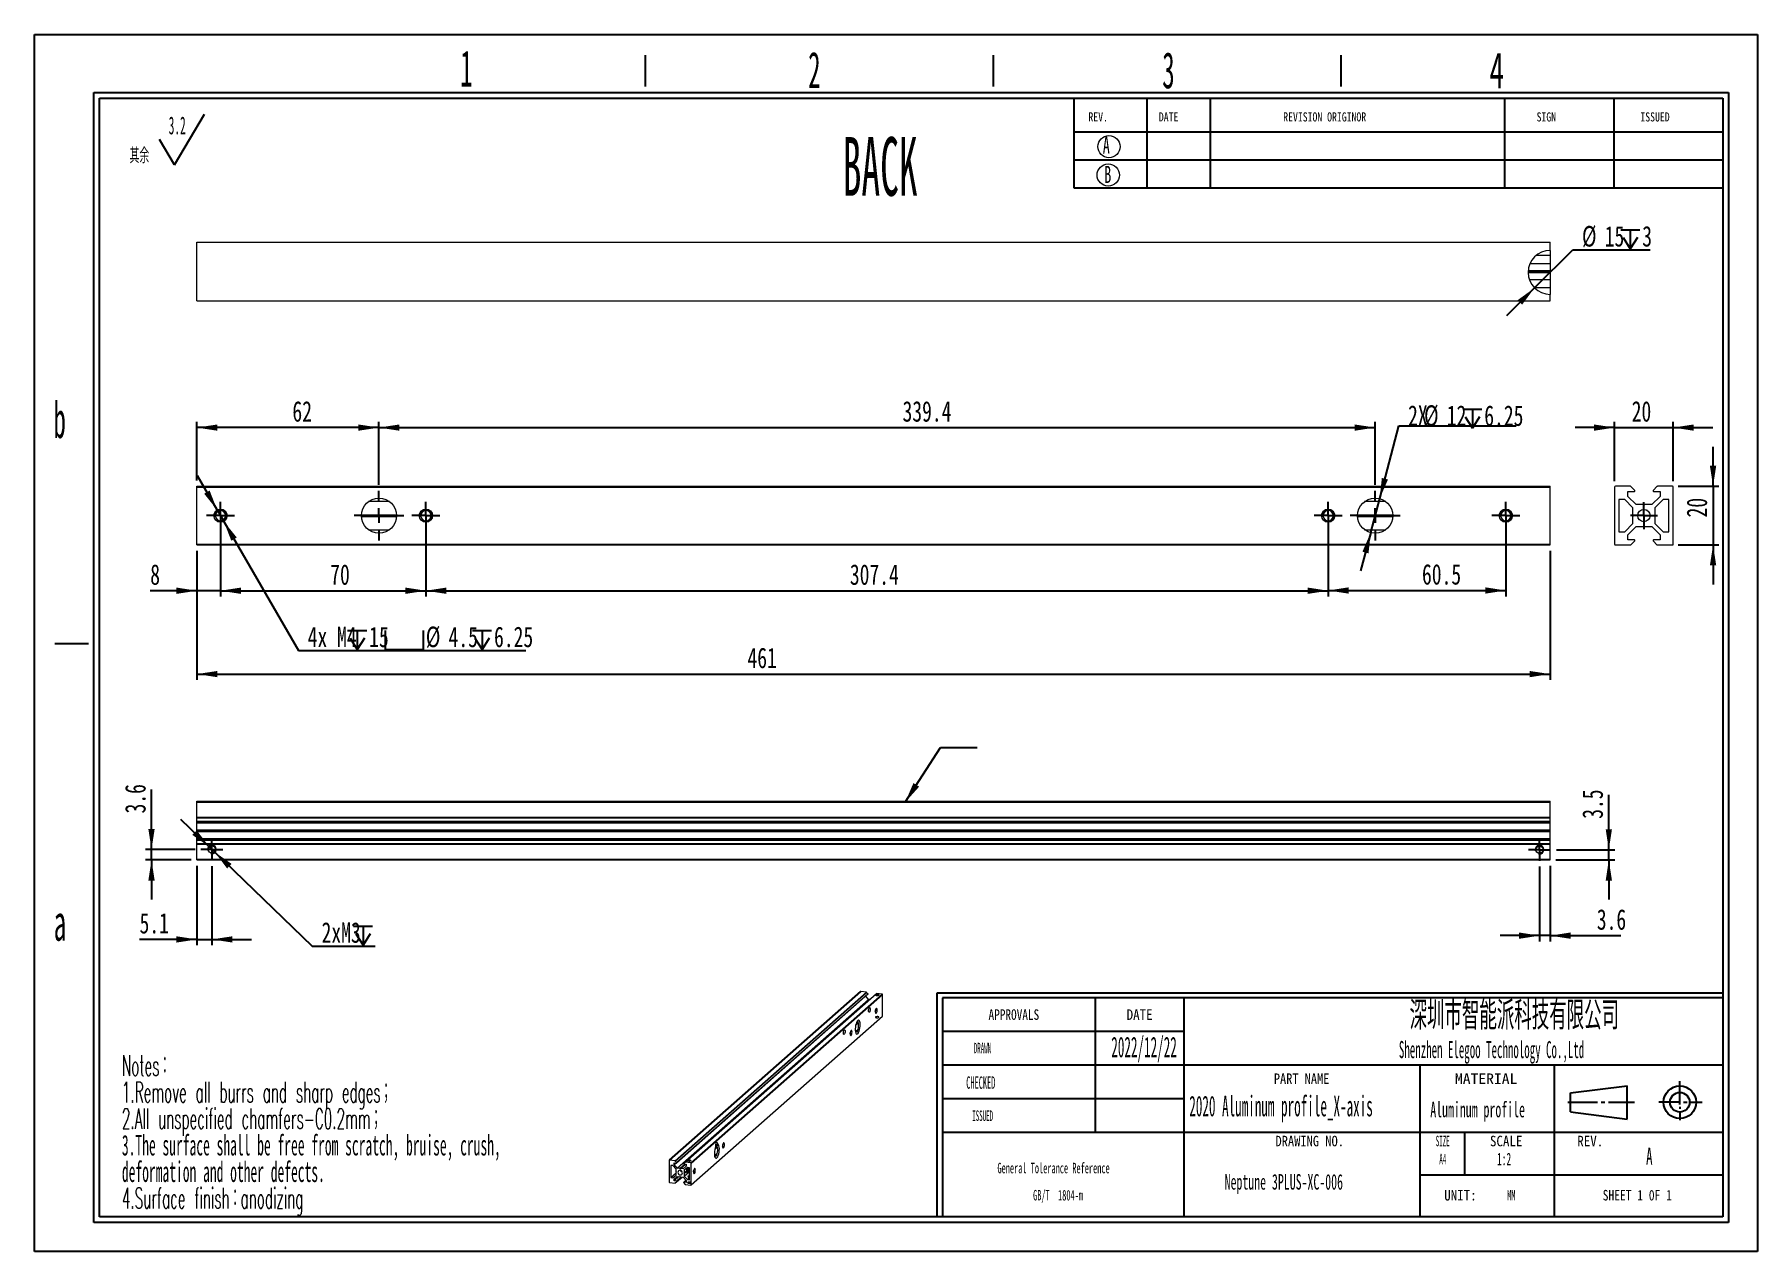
# Model space of a CAD drawing. Header units: millimetres. Extents: x 2 to 295, y 1 to 209.
import ezdxf

# ---------------------------------------------------------------- set-up
doc = ezdxf.new("R2010")
doc.units = ezdxf.units.MM
doc.layers.add('SLD-0', color=179, linetype='Continuous')
doc.styles.add('SLDTEXTSTYLE0', font='TXT', dxfattribs={"width": 0.469, "bigfont": 'bigfont'})
doc.styles.add('SLDTEXTSTYLE1', font='TXT', dxfattribs={"width": 0.469})
doc.styles.add('SLDTEXTSTYLE10', font='TXT', dxfattribs={"width": 0.7865})
doc.styles.add('SLDTEXTSTYLE11', font='TXT', dxfattribs={"width": 0.862222})
doc.styles.add('SLDTEXTSTYLE12', font='TXT', dxfattribs={"width": 1.089})
doc.styles.add('SLDTEXTSTYLE13', font='TXT', dxfattribs={"width": 0.56, "bigfont": 'bigfont'})
doc.styles.add('SLDTEXTSTYLE14', font='TXT', dxfattribs={"width": 0.805625})
doc.styles.add('SLDTEXTSTYLE15', font='TXT', dxfattribs={"width": 0.7})
doc.styles.add('SLDTEXTSTYLE2', font='TXT', dxfattribs={"width": 0.56})
doc.styles.add('SLDTEXTSTYLE3', font='TXT', dxfattribs={"width": 0.484, "bigfont": 'bigfont'})
doc.styles.add('SLDTEXTSTYLE4', font='TXT', dxfattribs={"width": 0.484})
doc.styles.add('SLDTEXTSTYLE5', font='TXT', dxfattribs={"width": 0.40535})
doc.styles.add('SLDTEXTSTYLE6', font='TXT', dxfattribs={"width": 0.6})
doc.styles.add('SLDTEXTSTYLE7', font='TXT', dxfattribs={"width": 0.5025})
doc.styles.add('SLDTEXTSTYLE8', font='TXT', dxfattribs={"width": 0.9075})
doc.styles.add('SLDTEXTSTYLE9', font='TXT', dxfattribs={"width": 0.870455})
doc.dimstyles.new('SLDDIMSTYLE0', dxfattribs={"dimtxt": 3.5, "dimasz": 3.5, "dimexe": 0, "dimexo": 0.0625, "dimgap": 0.875, "dimtad": 0, "dimtih": 1, "dimtoh": 1, "dimlfac": 2, "dimrnd": 1e-09, "dimzin": 12, "dimdsep": 46, "dimtxsty": 'SLDTEXTSTYLE1', "dimsah": 1, "dimcen": 0, "dimadec": 0, "dimazin": 3, "dimtfac": 1, "dimtmove": 0, "dimatfit": 3, "dimfxl": 0, "dimfrac": 2, "dimtolj": 1, "dimtzin": 12, "dimarcsym": 0})
doc.dimstyles.new('SLDDIMSTYLE1', dxfattribs={"dimtxt": 3.5, "dimasz": 3.5, "dimexe": 0, "dimexo": 0.0625, "dimgap": 0.875, "dimtad": 2, "dimlfac": 2, "dimrnd": 1e-09, "dimzin": 12, "dimdsep": 46, "dimtxsty": 'SLDTEXTSTYLE1', "dimsah": 1, "dimcen": 0.09, "dimadec": 0, "dimazin": 3, "dimtfac": 1, "dimtofl": 0, "dimtmove": 0, "dimatfit": 3, "dimfxl": 0, "dimfrac": 2, "dimtolj": 1, "dimtzin": 12, "dimarcsym": 0})
doc.dimstyles.new('SLDDIMSTYLE2', dxfattribs={"dimtxt": 3.5, "dimasz": 3.5, "dimexe": 0, "dimexo": 0.0625, "dimgap": 0.875, "dimtad": 2, "dimlfac": 2, "dimrnd": 1e-09, "dimzin": 12, "dimdsep": 46, "dimtxsty": 'SLDTEXTSTYLE1', "dimsah": 1, "dimcen": 0.09, "dimadec": 0, "dimazin": 3, "dimtfac": 1, "dimtmove": 0, "dimatfit": 0, "dimfxl": 0, "dimfrac": 2, "dimtolj": 1, "dimtzin": 12, "dimarcsym": 0})
doc.dimstyles.new('SLDDIMSTYLE3', dxfattribs={"dimtxt": 3.5, "dimasz": 3.5, "dimexe": 0, "dimexo": 0.0625, "dimgap": 0.875, "dimtad": 0, "dimtih": 1, "dimtoh": 1, "dimlfac": 2, "dimrnd": 1e-09, "dimzin": 12, "dimdsep": 46, "dimtxsty": 'SLDTEXTSTYLE1', "dimsah": 1, "dimcen": 0, "dimadec": 0, "dimazin": 3, "dimtfac": 1, "dimtmove": 0, "dimatfit": 3, "dimfxl": 0, "dimfrac": 2, "dimtolj": 1, "dimtzin": 12, "dimarcsym": 0})
doc.dimstyles.new('SLDDIMSTYLE5', dxfattribs={"dimtxt": 0.18, "dimasz": 3.5, "dimexe": 0, "dimexo": 0.0625, "dimgap": 0, "dimtad": 0, "dimtih": 1, "dimtoh": 1, "dimdec": 0, "dimrnd": 1e-09, "dimzin": 0, "dimdsep": 46, "dimtxsty": 'Standard', "dimsah": 1, "dimcen": 0.09, "dimadec": 0, "dimazin": 0, "dimtfac": 3.5, "dimtdec": 0, "dimtofl": 0, "dimtmove": 0, "dimatfit": 3, "dimfxl": 0, "dimfrac": 2, "dimtolj": 1, "dimtzin": 0, "dimarcsym": 0})
doc.dimstyles.new('SLDDIMSTYLE6', dxfattribs={"dimtxt": 3.5, "dimasz": 3.5, "dimexe": 0, "dimexo": 0.0625, "dimgap": 0.875, "dimtad": 0, "dimtih": 1, "dimtoh": 1, "dimlfac": 2, "dimrnd": 1e-09, "dimzin": 12, "dimdsep": 46, "dimtxsty": 'SLDTEXTSTYLE1', "dimsah": 1, "dimcen": 0, "dimadec": 0, "dimazin": 3, "dimtfac": 1, "dimtofl": 0, "dimtmove": 1, "dimatfit": 3, "dimfxl": 0, "dimfrac": 2, "dimtolj": 1, "dimtzin": 12, "dimarcsym": 0})

msp = doc.modelspace()

# ---------------------------------------------------------------- texts
at = {"layer": 'SLD-0'}
for s, insert, char_height, attachment_point, style in [('1', (74.111, 205.9712), 6.172, 1, 'SLDTEXTSTYLE7'), ('2', (133.3881, 205.7276), 6.172, 1, 'SLDTEXTSTYLE7'), ('3', (193.7066, 205.6655), 6.172, 1, 'SLDTEXTSTYLE7'), ('4', (249.4405, 205.6593), 6.172, 1, 'SLDTEXTSTYLE6'), ('BACK', (139.2676, 191.1893), 10, 1, 'SLDTEXTSTYLE1'), ('A', (183.5778, 191.2862), 2.9034, 1, 'SLDTEXTSTYLE6'), ('B', (183.8319, 186.2712), 2.9034, 1, 'SLDTEXTSTYLE6'), ('b', (4.8346, 146.0918), 6.172, 1, 'SLDTEXTSTYLE7'), ('a', (4.8798, 60.4234), 6.172, 1, 'SLDTEXTSTYLE7'), ('\\M+1905B圳\\M+18E73\\M+19271\\M+1945C\\M+19468\\M+189C8\\M+18B5A\\M+1974C\\M+18CC0\\M+18CF6\\M+18E69', (253.6756, 43.9429), 4.82808, 2, 'SLDTEXTSTYLE13'), ('2022/12/22', (185.0178, 37.8954), 3.5, 1, 'SLDTEXTSTYLE1'), ('2020 Aluminum profile_X-axis', (198.3065, 27.8372), 3.5, 1, 'SLDTEXTSTYLE1'), ('Aluminum profile', (247.4257, 26.8149), 2.645833, 2, 'SLDTEXTSTYLE2'), ('A', (276.1139, 18.9954), 2.9104, 1, 'SLDTEXTSTYLE2'), ('Neptune 3PLUS-XC-006', (214.4093, 14.492), 2.645833, 2, 'SLDTEXTSTYLE2')]:
    msp.add_mtext(s, dxfattribs=dict(at, insert=insert, char_height=char_height, attachment_point=attachment_point, style=style))
at = {"layer": 'SLD-0', "color": 179}
for s, insert, char_height, attachment_point, style in [('REV.', (181.1288, 195.4001), 1.55363, 1, 'SLDTEXTSTYLE10'), ('DATE', (193.1265, 195.4001), 1.55363, 1, 'SLDTEXTSTYLE10'), ('REVISION ORIGINOR', (214.3082, 195.4001), 1.553633, 1, 'SLDTEXTSTYLE10'), ('SIGN', (257.4664, 195.4001), 1.55363, 1, 'SLDTEXTSTYLE10'), ('ISSUED', (275.1481, 195.4001), 1.55363, 1, 'SLDTEXTSTYLE10'), ('APPROVALS', (168.4266, 42.5627), 1.79265, 2, 'SLDTEXTSTYLE10'), ('DATE', (189.8496, 42.5627), 1.79265, 2, 'SLDTEXTSTYLE8'), ('DRAWN', (163.0782, 36.8618), 1.79265, 2, 'SLDTEXTSTYLE5'), ('Shenzhen Elegoo Technology Co.,Ltd', (249.7983, 37.1647), 2.910417, 2, 'SLDTEXTSTYLE1'), ('CHECKED', (162.7925, 31.1383), 2.11667, 2, 'SLDTEXTSTYLE1'), ('PART NAME', (217.4437, 31.6454), 1.79265, 2, 'SLDTEXTSTYLE11'), ('MATERIAL', (248.8802, 31.6454), 1.79265, 2, 'SLDTEXTSTYLE12'), ('ISSUED', (163.1116, 25.3369), 1.79265, 2, 'SLDTEXTSTYLE5'), ('DRAWING NO.', (218.8263, 21.0216), 1.792654, 2, 'SLDTEXTSTYLE9'), ('SIZE', (241.4789, 21.0216), 1.79265, 2, 'SLDTEXTSTYLE5'), ('SCALE', (252.2889, 21.0216), 1.79265, 2, 'SLDTEXTSTYLE8'), ('REV.', (266.6102, 21.0216), 1.79265, 2, 'SLDTEXTSTYLE8'), ('A4', (241.4898, 17.9531), 1.79265, 2, 'SLDTEXTSTYLE5'), ('1:2', (251.93, 18.1206), 2.11667, 2, 'SLDTEXTSTYLE2'), ('UNIT:', (244.4987, 11.7907), 1.79265, 2, 'SLDTEXTSTYLE8'), ('MM', (253.1609, 11.7907), 1.79265, 2, 'SLDTEXTSTYLE4'), ('SHEET 1 0F 1', (274.62, 11.7907), 1.792654, 2, 'SLDTEXTSTYLE14')]:
    msp.add_mtext(s, dxfattribs=dict(at, insert=insert, char_height=char_height, attachment_point=attachment_point, style=style))

# ---------------------------------------------------------------- blocks, each defined once
blk = doc.blocks.new('SW_NOTE_0')
at = {"layer": 'SLD-0', "color": 0}
for q in [(12.74, 9.16), (5.08, 4.83)]:
    blk.add_line((7.63, 0.49), q, dxfattribs=at)
at = {"layer": 'SLD-0', "color": 0, "attachment_point": 1}
for s, insert, char_height, style in [('3.2', (6.66, 8.73), 3.032, 'SLDTEXTSTYLE1'), ('\\M+191B4\\M+1975D', (0, 3.41), 2.6458, 'SLDTEXTSTYLE0')]:
    blk.add_mtext(s, dxfattribs=dict(at, insert=insert, char_height=char_height, style=style))
blk = doc.blocks.new('SW_NOTE_1')
at = {"layer": 'SLD-0', "color": 0, "char_height": 3.5, "attachment_point": 1}
for s, insert, style in [('Notes\\M+18146', (0, 4.51), 'SLDTEXTSTYLE3'), ('1.Remove all burrs and sharp edges\\M+18147', (0, -0.01), 'SLDTEXTSTYLE3'), ('2.All unspecified chamfers-C0.2mm\\M+18147', (0, -4.53), 'SLDTEXTSTYLE3'), ('3.The surface shall be free from scratch, bruise, crush,', (0, -9.05), 'SLDTEXTSTYLE4'), ('deformation and other defects.', (0, -13.57), 'SLDTEXTSTYLE4'), ('4.Surface finish\\M+18146anodizing', (0, -18.09), 'SLDTEXTSTYLE3')]:
    blk.add_mtext(s, dxfattribs=dict(at, insert=insert, style=style))
blk = doc.blocks.new('SW_NOTE_2')
at = {"layer": 'SLD-0', "color": 0, "char_height": 1.7927, "attachment_point": 2, "style": 'SLDTEXTSTYLE4'}
for s, insert in [('General Tolerance Reference', (12.75, 2.31)), ('GB/T  1804-m', (13.51, -2.32))]:
    blk.add_mtext(s, dxfattribs=dict(at, insert=insert))
blk = doc.blocks.new('SW_SYMBOL_HOLE_DEPTH')
at = {"layer": 'SLD-0', "color": 0}
for p, q in [((0, 875), (800, 875)), ((400, 875), (400, 75)), ((100, 555), (400, 75)), ((700, 555), (400, 75))]:
    blk.add_line(p, q, dxfattribs=at)
blk = doc.blocks.new('_D')
at = {"layer": 'SLD-0'}
for p, q in [((230.74, 129.59), (233.99, 141.97)), ((233.99, 141.97), (254.01, 141.97)), ((229.21, 123.79), (230.74, 129.59)), ((229.21, 123.79), (227.5, 117.28))]:
    blk.add_line(p, q, dxfattribs=at)
for points in [[(230.74, 129.59), (232.15, 132.84), (231.11, 133.11)], [(229.21, 123.79), (227.8, 120.54), (228.84, 120.26)]]:
    blk.add_solid(points, dxfattribs=at)
at = {"layer": 'SLD-0', "xscale": 0.004072727272727273, "yscale": 0.004072727272727273, "zscale": 0.004072727272727273}
blk.add_blockref('SW_SYMBOL_HOLE_DEPTH', (244.9, 141.26), dxfattribs=at)
at = {"layer": 'SLD-0', "char_height": 3.5, "attachment_point": 1, "style": 'SLDTEXTSTYLE15'}
for s, insert in [('2X', (235.58, 145.48)), ('%%c', (238.3, 145.48)), ('12', (242.17, 145.48)), ('6.25', (248.56, 145.48))]:
    blk.add_mtext(s, dxfattribs=dict(at, insert=insert))
blk = doc.blocks.new('SW_SYMBOL_HOLE_SPOT')
at = {"layer": 'SLD-0', "color": 0}
for p, q in [((0, 875), (0, 75)), ((1600, 75), (1600, 875)), ((0, 75), (1600, 75))]:
    blk.add_line(p, q, dxfattribs=at)
blk = doc.blocks.new('_D_1')
at = {"layer": 'SLD-0'}
for p, q in [((32.71, 127.66), (29.35, 133.49)), ((32.71, 127.66), (33.84, 125.71)), ((33.84, 125.71), (46.55, 103.69)), ((46.55, 103.69), (85.32, 103.69))]:
    blk.add_line(p, q, dxfattribs=at)
for points in [[(32.71, 127.66), (31.43, 130.96), (30.5, 130.42)], [(33.84, 125.71), (35.12, 122.41), (36.05, 122.95)]]:
    blk.add_solid(points, dxfattribs=at)
at = {"layer": 'SLD-0', "xscale": 0.004072727272727273, "yscale": 0.004072727272727273, "zscale": 0.004072727272727273}
for name, p in [('SW_SYMBOL_HOLE_DEPTH', (54.94, 103.55)), ('SW_SYMBOL_HOLE_SPOT', (61.33, 103.55)), ('SW_SYMBOL_HOLE_DEPTH', (76.21, 103.55))]:
    blk.add_blockref(name, p, dxfattribs=at)
at = {"layer": 'SLD-0', "char_height": 3.5, "attachment_point": 1, "style": 'SLDTEXTSTYLE15'}
for s, insert in [('4x M4', (48.14, 107.78)), ('15', (58.61, 107.78)), ('%%c', (68.26, 107.78)), ('4.5', (72.13, 107.78)), ('6.25', (79.88, 107.78))]:
    blk.add_mtext(s, dxfattribs=dict(at, insert=insert))
blk = doc.blocks.new('_D_2')
at = {"layer": 'SLD-0'}
for p, q in [((29.27, 120.69), (29.27, 98.69)), ((259.77, 120.69), (259.77, 98.69)), ((29.27, 99.69), (259.77, 99.69))]:
    blk.add_line(p, q, dxfattribs=at)
for points in [[(29.27, 99.69), (32.77, 99.15), (32.77, 100.22)], [(259.77, 99.69), (256.27, 100.22), (256.27, 99.15)]]:
    blk.add_solid(points, dxfattribs=at)
at = {"layer": 'SLD-0', "insert": (123.05, 104.2), "char_height": 3.5, "attachment_point": 1, "style": 'SLDTEXTSTYLE15'}
blk.add_mtext('461', dxfattribs=at)
blk = doc.blocks.new('_D_3')
at = {"layer": 'SLD-0'}
for p, q in [((33.27, 125.69), (33.27, 112.89)), ((29.27, 120.69), (29.27, 112.89)), ((29.27, 113.89), (21.31, 113.89)), ((33.27, 113.89), (29.27, 113.89)), ((33.27, 113.89), (40.01, 113.89))]:
    blk.add_line(p, q, dxfattribs=at)
for points in [[(29.27, 113.89), (25.77, 114.43), (25.77, 113.35)], [(33.27, 113.89), (36.77, 113.35), (36.77, 114.43)]]:
    blk.add_solid(points, dxfattribs=at)
at = {"layer": 'SLD-0', "insert": (21.31, 118.4), "char_height": 3.5, "attachment_point": 1, "style": 'SLDTEXTSTYLE15'}
blk.add_mtext('8', dxfattribs=at)
blk = doc.blocks.new('_D_4')
at = {"layer": 'SLD-0'}
for p, q in [((33.27, 125.69), (33.27, 112.89)), ((68.27, 125.69), (68.27, 112.89)), ((33.27, 113.89), (68.27, 113.89))]:
    blk.add_line(p, q, dxfattribs=at)
for points in [[(33.27, 113.89), (36.77, 113.35), (36.77, 114.43)], [(68.27, 113.89), (64.77, 114.43), (64.77, 113.35)]]:
    blk.add_solid(points, dxfattribs=at)
at = {"layer": 'SLD-0', "insert": (51.97, 118.4), "char_height": 3.5, "attachment_point": 1, "style": 'SLDTEXTSTYLE15'}
blk.add_mtext('70', dxfattribs=at)
blk = doc.blocks.new('_D_5')
at = {"layer": 'SLD-0'}
for p, q in [((68.27, 125.69), (68.27, 112.89)), ((221.97, 125.69), (221.97, 112.89)), ((68.27, 113.89), (221.97, 113.89))]:
    blk.add_line(p, q, dxfattribs=at)
for points in [[(68.27, 113.89), (71.77, 113.35), (71.77, 114.43)], [(221.97, 113.89), (218.47, 114.43), (218.47, 113.35)]]:
    blk.add_solid(points, dxfattribs=at)
at = {"layer": 'SLD-0', "insert": (140.49, 118.4), "char_height": 3.5, "attachment_point": 1, "style": 'SLDTEXTSTYLE15'}
blk.add_mtext('307.4', dxfattribs=at)
blk = doc.blocks.new('_D_6')
at = {"layer": 'SLD-0'}
for p, q in [((221.97, 125.69), (221.97, 112.93)), ((252.22, 125.69), (252.22, 112.93)), ((221.97, 113.93), (252.22, 113.93))]:
    blk.add_line(p, q, dxfattribs=at)
for points in [[(221.97, 113.93), (225.47, 113.39), (225.47, 114.47)], [(252.22, 113.93), (248.72, 114.47), (248.72, 113.39)]]:
    blk.add_solid(points, dxfattribs=at)
at = {"layer": 'SLD-0', "insert": (237.95, 118.44), "char_height": 3.5, "attachment_point": 1, "style": 'SLDTEXTSTYLE15'}
blk.add_mtext('60.5', dxfattribs=at)
blk = doc.blocks.new('_D_7')
at = {"layer": 'SLD-0'}
for p, q in [((29.27, 132.69), (29.27, 142.69)), ((60.27, 141.69), (29.27, 141.69)), ((60.27, 131.94), (60.27, 142.69))]:
    blk.add_line(p, q, dxfattribs=at)
for points in [[(29.27, 141.69), (32.77, 141.15), (32.77, 142.22)], [(60.27, 141.69), (56.77, 142.22), (56.77, 141.15)]]:
    blk.add_solid(points, dxfattribs=at)
at = {"layer": 'SLD-0', "insert": (45.53, 146.2), "char_height": 3.5, "attachment_point": 1, "style": 'SLDTEXTSTYLE15'}
blk.add_mtext('62', dxfattribs=at)
blk = doc.blocks.new('_D_8')
at = {"layer": 'SLD-0'}
for p, q in [((60.27, 131.94), (60.27, 142.69)), ((60.27, 141.69), (229.97, 141.69)), ((229.97, 131.94), (229.97, 142.69))]:
    blk.add_line(p, q, dxfattribs=at)
for points in [[(60.27, 141.69), (63.77, 141.15), (63.77, 142.22)], [(229.97, 141.69), (226.47, 142.22), (226.47, 141.15)]]:
    blk.add_solid(points, dxfattribs=at)
at = {"layer": 'SLD-0', "insert": (149.46, 146.2), "char_height": 3.5, "attachment_point": 1, "style": 'SLDTEXTSTYLE15'}
blk.add_mtext('339.4', dxfattribs=at)
blk = doc.blocks.new('SW_CENTERMARKSYMBOL_0')
at = {"layer": 'SLD-0', "color": 0}
for p, q in [((-1.25, 0), (-2.375, 0)), ((0, 0), (-1.25, 0)), ((0, 1.25), (0, 2.375)), ((0, 0), (0, 1.25)), ((0, 0), (0, -1.25)), ((0, 0), (1.25, 0)), ((1.25, 0), (2.375, 0)), ((0, -1.25), (0, -2.375))]:
    blk.add_line(p, q, dxfattribs=at)
blk = doc.blocks.new('SW_CENTERMARKSYMBOL_1')
at = {"layer": 'SLD-0', "color": 0}
for p, q in [((-1.25, 0), (-2.375, 0)), ((0, 0), (-1.25, 0)), ((0, 1.25), (0, 2.375)), ((0, 0), (0, 1.25)), ((0, 0), (0, -1.25)), ((0, 0), (1.25, 0)), ((1.25, 0), (2.375, 0)), ((0, -1.25), (0, -2.375))]:
    blk.add_line(p, q, dxfattribs=at)
blk = doc.blocks.new('SW_CENTERMARKSYMBOL_2')
at = {"layer": 'SLD-0', "color": 0}
for p, q in [((-1.25, 0), (-2.375, 0)), ((0, 0), (-1.25, 0)), ((0, 1.25), (0, 2.375)), ((0, 0), (0, 1.25)), ((0, 0), (0, -1.25)), ((0, 0), (1.25, 0)), ((1.25, 0), (2.375, 0)), ((0, -1.25), (0, -2.375))]:
    blk.add_line(p, q, dxfattribs=at)
blk = doc.blocks.new('SW_CENTERMARKSYMBOL_3')
at = {"layer": 'SLD-0', "color": 0}
for p, q in [((-1.25, 0), (-2.375, 0)), ((0, 0), (-1.25, 0)), ((0, 1.25), (0, 2.375)), ((0, 0), (0, 1.25)), ((0, 0), (0, -1.25)), ((0, 0), (1.25, 0)), ((1.25, 0), (2.375, 0)), ((0, -1.25), (0, -2.375))]:
    blk.add_line(p, q, dxfattribs=at)
blk = doc.blocks.new('SW_CENTERMARKSYMBOL_4')
at = {"layer": 'SLD-0', "color": 0}
for p, q in [((0, 2.5), (0, 4.25)), ((-2.5, 0), (-4.25, 0)), ((0, 0), (-1.25, 0)), ((0, 0), (0, 1.25)), ((0, 0), (0, -1.25)), ((0, 0), (1.25, 0)), ((2.5, 0), (4.25, 0)), ((0, -2.5), (0, -4.25))]:
    blk.add_line(p, q, dxfattribs=at)
blk = doc.blocks.new('SW_CENTERMARKSYMBOL_5')
at = {"layer": 'SLD-0', "color": 0}
for p, q in [((0, 2.5), (0, 4.25)), ((-2.5, 0), (-4.25, 0)), ((0, 0), (-1.25, 0)), ((0, 0), (0, 1.25)), ((0, 0), (0, -1.25)), ((0, 0), (1.25, 0)), ((2.5, 0), (4.25, 0)), ((0, -2.5), (0, -4.25))]:
    blk.add_line(p, q, dxfattribs=at)
blk = doc.blocks.new('_D_9')
at = {"layer": 'SLD-0'}
for p, q in [((270.75, 141.69), (264.02, 141.69)), ((270.75, 132.54), (270.75, 142.69)), ((270.75, 141.69), (280.75, 141.69)), ((280.75, 132.54), (280.75, 142.69)), ((280.75, 141.69), (287.49, 141.69))]:
    blk.add_line(p, q, dxfattribs=at)
for points in [[(270.75, 141.69), (267.25, 142.22), (267.25, 141.15)], [(280.75, 141.69), (284.25, 141.15), (284.25, 142.22)]]:
    blk.add_solid(points, dxfattribs=at)
at = {"layer": 'SLD-0', "insert": (273.67, 146.2), "char_height": 3.5, "attachment_point": 1, "style": 'SLDTEXTSTYLE15'}
blk.add_mtext('20', dxfattribs=at)
blk = doc.blocks.new('_D_10')
at = {"layer": 'SLD-0'}
for p, q in [((287.53, 131.69), (287.53, 138.42)), ((281.6, 131.69), (288.53, 131.69)), ((287.53, 131.69), (287.53, 121.69)), ((281.6, 121.69), (288.53, 121.69)), ((287.53, 121.69), (287.53, 114.96))]:
    blk.add_line(p, q, dxfattribs=at)
for points in [[(287.53, 131.69), (288.07, 135.19), (286.99, 135.19)], [(287.53, 121.69), (286.99, 118.19), (288.07, 118.19)]]:
    blk.add_solid(points, dxfattribs=at)
at = {"layer": 'SLD-0', "insert": (283.02, 126.38), "char_height": 3.5, "attachment_point": 1, "rotation": 90, "style": 'SLDTEXTSTYLE15'}
blk.add_mtext('20', dxfattribs=at)
blk = doc.blocks.new('SW_CENTERMARKSYMBOL_6')
at = {"layer": 'SLD-0', "color": 0}
for p, q in [((-1.25, 0), (-2.3, 0)), ((0, 0), (-1.25, 0)), ((0, 1.25), (0, 2.3)), ((0, 0), (0, 1.25)), ((0, 0), (0, -1.25)), ((0, 0), (1.25, 0)), ((1.25, 0), (2.3, 0)), ((0, -1.25), (0, -2.3))]:
    blk.add_line(p, q, dxfattribs=at)
blk = doc.blocks.new('_D_11')
at = {"layer": 'SLD-0'}
for p, q in [((31.37, 70.25), (26.53, 74.92)), ((31.37, 70.25), (32.27, 69.38)), ((32.27, 69.38), (48.91, 53.32)), ((48.91, 53.32), (59.61, 53.32))]:
    blk.add_line(p, q, dxfattribs=at)
for points in [[(31.37, 70.25), (29.23, 73.07), (28.48, 72.29)], [(32.27, 69.38), (34.42, 66.56), (35.17, 67.34)]]:
    blk.add_solid(points, dxfattribs=at)
at = {"layer": 'SLD-0', "xscale": 0.004072727272727273, "yscale": 0.004072727272727273, "zscale": 0.004072727272727273}
blk.add_blockref('SW_SYMBOL_HOLE_DEPTH', (55.94, 53.18), dxfattribs=at)
at = {"layer": 'SLD-0', "insert": (50.5, 57.41), "char_height": 3.5, "attachment_point": 1, "style": 'SLDTEXTSTYLE15'}
blk.add_mtext('2xM3', dxfattribs=at)
blk = doc.blocks.new('_D_12')
at = {"layer": 'SLD-0'}
for p, q in [((29.27, 67.01), (29.27, 53.48)), ((31.82, 66.94), (31.82, 53.48)), ((29.27, 54.48), (19.49, 54.48)), ((29.27, 54.48), (31.82, 54.48)), ((31.82, 54.48), (38.56, 54.48))]:
    blk.add_line(p, q, dxfattribs=at)
for points in [[(29.27, 54.48), (25.77, 55.01), (25.77, 53.94)], [(31.82, 54.48), (35.32, 53.94), (35.32, 55.01)]]:
    blk.add_solid(points, dxfattribs=at)
at = {"layer": 'SLD-0', "insert": (19.49, 58.99), "char_height": 3.5, "attachment_point": 1, "style": 'SLDTEXTSTYLE15'}
blk.add_mtext('5.1', dxfattribs=at)
blk = doc.blocks.new('_D_13')
at = {"layer": 'SLD-0'}
for p, q in [((21.53, 69.81), (21.53, 80.02)), ((28.95, 69.81), (20.53, 69.81)), ((28.27, 68.01), (20.53, 68.01)), ((21.53, 68.01), (21.53, 69.81)), ((21.53, 68.01), (21.53, 61.28))]:
    blk.add_line(p, q, dxfattribs=at)
for points in [[(21.53, 69.81), (22.07, 73.31), (20.99, 73.31)], [(21.53, 68.01), (20.99, 64.51), (22.07, 64.51)]]:
    blk.add_solid(points, dxfattribs=at)
at = {"layer": 'SLD-0', "insert": (17.02, 75.94), "char_height": 3.5, "attachment_point": 1, "rotation": 90, "style": 'SLDTEXTSTYLE15'}
blk.add_mtext('3.6', dxfattribs=at)
blk = doc.blocks.new('_D_14')
at = {"layer": 'SLD-0'}
for p, q in [((257.97, 66.89), (257.97, 54.12)), ((259.77, 67.01), (259.77, 54.12)), ((257.97, 55.12), (251.24, 55.12)), ((259.77, 55.12), (257.97, 55.12)), ((259.77, 55.12), (271.82, 55.12))]:
    blk.add_line(p, q, dxfattribs=at)
for points in [[(257.97, 55.12), (254.47, 55.66), (254.47, 54.58)], [(259.77, 55.12), (263.27, 54.58), (263.27, 55.66)]]:
    blk.add_solid(points, dxfattribs=at)
at = {"layer": 'SLD-0', "insert": (267.73, 59.63), "char_height": 3.5, "attachment_point": 1, "style": 'SLDTEXTSTYLE15'}
blk.add_mtext('3.6', dxfattribs=at)
blk = doc.blocks.new('_D_15')
at = {"layer": 'SLD-0'}
for p, q in [((269.77, 69.76), (269.77, 79.11)), ((260.77, 68.01), (270.77, 68.01)), ((260.84, 69.76), (270.77, 69.76)), ((269.77, 68.01), (269.77, 69.76)), ((269.77, 68.01), (269.77, 61.28))]:
    blk.add_line(p, q, dxfattribs=at)
for points in [[(269.77, 69.76), (270.31, 73.26), (269.24, 73.26)], [(269.77, 68.01), (269.24, 64.51), (270.31, 64.51)]]:
    blk.add_solid(points, dxfattribs=at)
at = {"layer": 'SLD-0', "insert": (265.26, 75.03), "char_height": 3.5, "attachment_point": 1, "rotation": 90, "style": 'SLDTEXTSTYLE15'}
blk.add_mtext('3.5', dxfattribs=at)
blk = doc.blocks.new('SW_CENTERMARKSYMBOL_7')
at = {"layer": 'SLD-0', "color": 0}
for p, q in [((-1.25, 0), (-1.875, 0)), ((0, 0), (-1.25, 0)), ((0, 1.25), (0, 1.875)), ((0, 0), (0, 1.25)), ((0, 0), (0, -1.25)), ((0, 0), (1.25, 0)), ((1.25, 0), (1.875, 0)), ((0, -1.25), (0, -1.875))]:
    blk.add_line(p, q, dxfattribs=at)
blk = doc.blocks.new('SW_CENTERMARKSYMBOL_8')
at = {"layer": 'SLD-0', "color": 0}
for p, q in [((-1.25, 0), (-1.875, 0)), ((0, 0), (-1.25, 0)), ((0, 1.25), (0, 1.875)), ((0, 0), (0, 1.25)), ((0, 0), (0, -1.25)), ((0, 0), (1.25, 0)), ((1.25, 0), (1.875, 0)), ((0, -1.25), (0, -1.875))]:
    blk.add_line(p, q, dxfattribs=at)
blk = doc.blocks.new('_D_16')
at = {"layer": 'SLD-0'}
for p, q in [((257.12, 165.49), (263.62, 171.96)), ((263.62, 171.96), (276.82, 171.96)), ((257.12, 165.49), (252.34, 160.75))]:
    blk.add_line(p, q, dxfattribs=at)
blk.add_solid([(257.12, 165.49), (254.25, 163.41), (255.01, 162.64)], dxfattribs=at)
at = {"layer": 'SLD-0', "xscale": 0.004072727272727273, "yscale": 0.004072727272727273, "zscale": 0.004072727272727273}
blk.add_blockref('SW_SYMBOL_HOLE_DEPTH', (271.8, 171.82), dxfattribs=at)
at = {"layer": 'SLD-0', "char_height": 3.5, "attachment_point": 1, "style": 'SLDTEXTSTYLE15'}
for s, insert in [('%%c', (265.2, 176.04)), ('15', (269.07, 176.04)), ('3', (275.46, 176.04))]:
    blk.add_mtext(s, dxfattribs=dict(at, insert=insert))

# ---------------------------------------------------------------- dimensions: what is measured, and where the dimension line sits
at = {"layer": 'SLD-0'}
dim = msp.add_radius_dim(center=(259.7746, 168.1374), mpoint=(257.1151, 165.4936), text='%%c15{\\fGDT;x}3', dimstyle='SLDDIMSTYLE6', override={"dimpost": '<>'}, dxfattribs=at)
dim.commit()
dim.dimension.update_dxf_attribs({"geometry": '_D_16', "text_midpoint": (271.0144, 173.7806), "dimtype": 164})
for base, p1, p2, dimstyle, picture, middle in [((29.2746, 141.6864), (60.2746, 130.9364), (29.2746, 131.6864), 'SLDDIMSTYLE1', '_D_7', (46.8931, 141.6864)), ((229.9746, 141.6864), (60.2746, 130.9364), (229.9746, 130.9364), 'SLDDIMSTYLE1', '_D_8', (152.8639, 141.6864)), ((280.7544, 141.6864), (270.7544, 131.5364), (280.7544, 131.5364), 'SLDDIMSTYLE2', '_D_9', (275.0314, 141.6864)), ((29.2746, 113.8875), (33.2746, 126.6864), (29.2746, 121.6864), 'SLDDIMSTYLE2', '_D_3', (21.994, 113.8875)), ((68.2746, 113.8875), (33.2746, 126.6864), (68.2746, 126.6864), 'SLDDIMSTYLE1', '_D_4', (53.327, 113.8875)), ((221.9746, 113.8875), (68.2746, 126.6864), (221.9746, 126.6864), 'SLDDIMSTYLE1', '_D_5', (143.8946, 113.8875)), ((252.2246, 113.9309), (221.9746, 126.6864), (252.2246, 126.6864), 'SLDDIMSTYLE1', '_D_6', (240.6713, 113.9309)), ((259.7746, 99.6864), (29.2746, 121.6864), (259.7746, 121.6864), 'SLDDIMSTYLE1', '_D_2', (125.0946, 99.6864)), ((31.8246, 54.4758), (29.2746, 68.0133), (31.8246, 67.9383), 'SLDDIMSTYLE2', '_D_12', (21.5277, 54.4758))]:
    dim = msp.add_linear_dim(base=base, p1=p1, p2=p2, dimstyle=dimstyle, dxfattribs=at)
    dim.commit()
    dim.dimension.update_dxf_attribs({"geometry": picture, "text_midpoint": middle, "dimtype": 160})
for p1, p2, text, picture, middle in [((230.7374, 129.5878), (229.2117, 123.785), '2X<>{\\fGDT;x}6.25', '_D', (244.7938, 143.5096)), ((33.8371, 125.7121), (32.7121, 127.6607), '4x M4{\\fGDT;x}15{\\fGDT;v}%%c4.5{\\fGDT;x}6.25', '_D_1', (66.7303, 105.5136))]:
    dim = msp.add_diameter_dim_2p(p1=p1, p2=p2, text=text, dimstyle='SLDDIMSTYLE0', dxfattribs=at)
    dim.commit()
    dim.dimension.update_dxf_attribs({"geometry": picture, "text_midpoint": middle, "dimtype": 163})
for base, p1, p2, picture, middle in [((287.5328, 121.6864), (280.6044, 131.6864), (280.6044, 121.6864), '_D_10', (287.5328, 127.7399)), ((21.5277, 69.8133), (29.2746, 68.0133), (29.9496, 69.8133), '_D_13', (21.5277, 77.9807)), ((269.7746, 69.7633), (259.7746, 68.0133), (259.8422, 69.7633), '_D_15', (269.7746, 77.071))]:
    dim = msp.add_linear_dim(base=base, p1=p1, p2=p2, angle=90, dimstyle='SLDDIMSTYLE2', dxfattribs=at)
    dim.commit()
    dim.dimension.update_dxf_attribs({"geometry": picture, "text_midpoint": middle, "dimtype": 160})
dim = msp.add_diameter_dim_2p(p1=(32.2743, 69.3793), p2=(31.3748, 70.2473), text='2xM3{\\fGDT;x}', dimstyle='SLDDIMSTYLE3', override={"dimpost": '<>'}, dxfattribs=at)
dim.commit()
dim.dimension.update_dxf_attribs({"geometry": '_D_11', "text_midpoint": (55.0557, 55.1463), "dimtype": 163})
dim = msp.add_linear_dim(base=(257.9672, 55.1221), p1=(259.7746, 68.0133), p2=(257.9672, 67.8883), text='3.6', dimstyle='SLDDIMSTYLE2', dxfattribs=at)
dim.commit()
dim.dimension.update_dxf_attribs({"geometry": '_D_14', "text_midpoint": (269.7746, 55.1221), "dimtype": 160})

# ---------------------------------------------------------------- linework, layer by layer
at = {"color": 7, "linetype": 'Continuous', "lineweight": 15}
for p, q in [((29.2746, 173.2874), (259.7746, 173.2874)), ((29.2746, 173.1374), (29.2746, 173.2874)), ((259.7746, 173.1374), (259.7746, 173.2874)), ((29.2746, 163.4374), (29.2746, 173.1374)), ((259.7746, 171.0374), (257.3971, 171.0374)), ((259.7746, 171.8874), (259.7746, 173.1374)), ((259.7746, 171.8874), (259.7746, 171.0374)), ((259.7746, 171.0374), (259.7746, 169.6321)), ((256.0246, 168.1374), (259.7746, 168.1374)), ((256.0276, 168.2874), (259.7746, 168.2874)), ((256.0366, 168.4374), (259.7746, 168.4374)), ((256.3353, 169.6321), (259.7746, 169.6321)), ((259.7746, 169.6321), (259.7746, 168.4374)), ((259.7746, 168.4374), (259.7746, 168.2874)), ((259.7746, 168.2874), (259.7746, 168.1374)), ((259.7746, 168.1374), (259.7746, 166.9427)), ((256.2199, 166.9427), (259.7746, 166.9427)), ((257.0722, 165.5374), (259.7746, 165.5374)), ((259.7746, 166.9427), (259.7746, 165.5374)), ((259.7746, 165.5374), (259.7746, 164.3874)), ((259.7746, 163.4374), (259.7746, 164.3874)), ((29.2746, 163.2874), (29.2746, 163.4374)), ((29.2746, 163.2874), (259.7746, 163.2874)), ((259.7746, 163.2874), (259.7746, 163.4374)), ((29.2746, 131.6864), (259.7746, 131.6864)), ((29.2746, 131.5364), (29.2746, 131.6864)), ((29.2746, 121.8364), (29.2746, 131.5364)), ((29.2746, 131.5364), (259.7746, 131.5364)), ((259.7746, 131.5364), (259.7746, 131.6864)), ((259.7746, 121.8364), (259.7746, 131.5364)), ((270.7544, 131.5364), (270.7544, 121.8364)), ((273.4423, 131.6864), (270.9044, 131.6864)), ((271.5044, 129.4364), (271.5044, 123.9364)), ((272.4741, 129.4364), (271.5044, 129.4364)), ((273.8794, 128.0311), (272.4741, 129.4364)), ((273.0044, 130.7864), (274.0423, 130.7864)), ((273.0044, 129.9667), (273.0044, 130.7864)), ((274.4098, 128.5614), (273.0044, 129.9667)), ((274.1484, 131.0425), (273.5484, 131.6425)), ((278.5044, 129.9667), (277.0991, 128.5614)), ((277.9605, 131.6425), (277.3605, 131.0425)), ((277.4666, 130.7864), (278.5044, 130.7864)), ((279.0348, 129.4364), (277.6294, 128.0311)), ((280.6044, 131.6864), (278.0666, 131.6864)), ((278.5044, 130.7864), (278.5044, 129.9667)), ((280.0044, 129.4364), (279.0348, 129.4364)), ((280.0044, 123.9364), (280.0044, 129.4364)), ((280.7544, 121.8364), (280.7544, 131.5364)), ((32.1496, 126.6864), (32.3996, 126.6864)), ((32.1596, 126.8364), (32.4125, 126.8364)), ((32.1596, 126.5364), (32.4125, 126.5364)), ((34.1366, 126.8364), (34.3895, 126.8364)), ((34.1366, 126.5364), (34.3895, 126.5364)), ((34.1496, 126.6864), (34.3996, 126.6864)), ((57.2746, 126.6864), (63.2746, 126.6864)), ((57.2783, 126.8364), (63.2708, 126.8364)), ((57.2783, 126.5364), (63.2708, 126.5364)), ((62.0674, 129.0917), (58.4817, 129.0917)), ((67.1496, 126.6864), (67.3996, 126.6864)), ((67.1596, 126.8364), (67.4125, 126.8364)), ((67.1596, 126.5364), (67.4125, 126.5364)), ((69.1366, 126.8364), (69.3895, 126.8364)), ((69.1366, 126.5364), (69.3895, 126.5364)), ((69.1496, 126.6864), (69.3996, 126.6864)), ((220.8496, 126.6864), (221.0996, 126.6864)), ((220.8596, 126.8364), (221.1125, 126.8364)), ((220.8596, 126.5364), (221.1125, 126.5364)), ((222.8366, 126.8364), (223.0895, 126.8364)), ((222.8366, 126.5364), (223.0895, 126.5364)), ((222.8496, 126.6864), (223.0996, 126.6864)), ((226.9746, 126.6864), (232.9746, 126.6864)), ((226.9783, 126.8364), (232.9708, 126.8364)), ((226.9783, 126.5364), (232.9708, 126.5364)), ((231.7674, 129.0917), (228.1817, 129.0917)), ((251.0996, 126.6864), (251.3496, 126.6864)), ((251.1096, 126.8364), (251.3625, 126.8364)), ((251.1096, 126.5364), (251.3625, 126.5364)), ((253.0866, 126.8364), (253.3395, 126.8364)), ((253.0866, 126.5364), (253.3395, 126.5364)), ((253.0996, 126.6864), (253.3496, 126.6864)), ((273.8794, 126.8364), (273.8794, 128.0311)), ((274.0294, 126.6864), (273.8794, 126.8364)), ((273.8794, 126.5364), (274.0294, 126.6864)), ((273.8794, 125.3417), (273.8794, 126.5364)), ((275.6044, 128.5614), (274.4098, 128.5614)), ((275.7544, 128.4114), (275.6044, 128.5614)), ((275.9044, 128.5614), (275.7544, 128.4114)), ((277.0991, 128.5614), (275.9044, 128.5614)), ((276.3348, 127.5614), (276.2609, 127.5614)), ((277.6294, 126.8364), (277.4794, 126.6864)), ((277.4794, 126.6864), (277.6294, 126.5364)), ((277.6294, 128.0311), (277.6294, 126.8364)), ((277.6294, 126.5364), (277.6294, 125.3417)), ((58.4817, 124.2811), (62.0674, 124.2811)), ((228.1817, 124.2811), (231.7674, 124.2811)), ((271.5044, 123.9364), (272.4741, 123.9364)), ((272.4741, 123.9364), (273.8794, 125.3417)), ((273.0044, 123.4061), (274.4098, 124.8114)), ((273.0044, 122.5864), (273.0044, 123.4061)), ((274.4098, 124.8114), (275.6044, 124.8114)), ((275.6044, 124.8114), (275.7544, 124.9614)), ((275.7544, 124.9614), (275.9044, 124.8114)), ((275.9044, 124.8114), (277.0991, 124.8114)), ((277.0991, 124.8114), (278.5044, 123.4061)), ((277.6294, 125.3417), (279.0348, 123.9364)), ((278.5044, 123.4061), (278.5044, 122.5864)), ((279.0348, 123.9364), (280.0044, 123.9364)), ((29.2746, 121.6864), (29.2746, 121.8364)), ((29.2746, 121.8364), (259.7746, 121.8364)), ((29.2746, 121.6864), (259.7746, 121.6864)), ((259.7746, 121.6864), (259.7746, 121.8364)), ((270.9044, 121.6864), (273.4423, 121.6864)), ((274.0423, 122.5864), (273.0044, 122.5864)), ((273.5484, 121.7303), (274.1484, 122.3303)), ((277.3605, 122.3303), (277.9605, 121.7303)), ((278.5044, 122.5864), (277.4666, 122.5864)), ((278.0666, 121.6864), (280.6044, 121.6864)), ((29.2746, 78.0133), (259.7746, 78.0133)), ((29.2746, 77.8633), (29.2746, 78.0133)), ((29.2746, 77.8633), (259.7746, 77.8633)), ((29.2746, 75.3254), (29.2746, 77.8633)), ((259.7746, 77.8633), (259.7746, 78.0133)), ((259.7746, 75.3254), (259.7746, 77.8633)), ((29.2746, 75.3254), (259.7746, 75.3254)), ((29.2746, 75.2194), (29.2746, 75.3254)), ((29.2746, 75.2194), (259.7746, 75.2194)), ((29.2746, 74.6194), (29.2746, 75.2194)), ((29.2746, 74.6194), (259.7746, 74.6194)), ((29.2746, 74.5754), (29.2746, 74.6194)), ((29.2746, 74.5754), (259.7746, 74.5754)), ((29.2746, 74.358), (29.2746, 74.5754)), ((29.2746, 74.358), (259.7746, 74.358)), ((29.2746, 73.1633), (29.2746, 74.358)), ((259.7746, 75.2194), (259.7746, 75.3254)), ((259.7746, 74.6194), (259.7746, 75.2194)), ((259.7746, 74.5754), (259.7746, 74.6194)), ((259.7746, 74.358), (259.7746, 74.5754)), ((259.7746, 73.1633), (259.7746, 74.358)), ((29.2746, 73.1633), (259.7746, 73.1633)), ((29.2746, 73.0133), (29.2746, 73.1633)), ((29.2746, 73.0133), (259.7746, 73.0133)), ((29.2746, 72.8633), (29.2746, 73.0133)), ((29.2746, 72.8633), (259.7746, 72.8633)), ((29.2746, 71.6686), (29.2746, 72.8633)), ((29.2746, 71.6686), (259.7746, 71.6686)), ((29.2746, 71.4512), (29.2746, 71.6686)), ((259.7746, 71.4512), (29.2746, 71.4512)), ((29.2746, 71.4072), (29.2746, 71.4512)), ((29.2746, 71.4072), (259.7746, 71.4072)), ((29.2746, 70.8072), (29.2746, 71.4072)), ((29.2746, 70.8072), (259.7746, 70.8072)), ((29.2746, 70.7012), (29.2746, 70.8072)), ((29.2746, 70.7012), (259.7746, 70.7012)), ((29.2746, 68.1633), (29.2746, 70.7012)), ((259.7746, 73.0133), (259.7746, 73.1633)), ((259.7746, 72.8633), (259.7746, 73.0133)), ((259.7746, 71.6686), (259.7746, 72.8633)), ((259.7746, 71.4512), (259.7746, 71.6686)), ((259.7746, 71.4072), (259.7746, 71.4512)), ((259.7746, 70.8072), (259.7746, 71.4072)), ((259.7746, 70.7012), (259.7746, 70.8072)), ((259.7746, 68.1633), (259.7746, 70.7012)), ((29.2746, 68.1633), (259.7746, 68.1633)), ((29.2746, 68.0133), (29.2746, 68.1633)), ((29.2746, 68.0133), (259.7746, 68.0133)), ((259.7746, 68.0133), (259.7746, 68.1633)), ((142.3215, 45.5902), (109.7238, 16.8418)), ((109.7635, 16.8533), (142.3612, 45.6018)), ((110.7131, 16.7337), (143.3107, 45.4821)), ((110.7528, 16.7121), (143.3504, 45.4605)), ((110.9773, 16.4576), (143.5749, 45.206)), ((110.9773, 16.3776), (143.5749, 45.126)), ((111.0751, 15.5096), (143.6727, 44.258)), ((112.4037, 16.5042), (145.0013, 45.2526)), ((112.4434, 16.5157), (145.041, 45.2641)), ((113.3929, 16.3961), (145.9906, 45.1445)), ((113.4491, 16.3324), (146.0467, 45.0808)), ((143.3107, 45.4821), (142.3612, 45.6018)), ((143.6727, 44.258), (143.1994, 44.7948)), ((143.5749, 45.206), (143.3504, 45.4605)), ((143.8485, 44.2359), (143.6727, 44.258)), ((145.9906, 45.1445), (145.041, 45.2641)), ((146.0467, 41.4227), (146.0467, 45.0808)), ((113.4326, 12.6364), (146.0303, 41.3848)), ((113.4491, 12.6743), (146.0467, 41.4227)), ((140.5787, 38.7009), (140.5794, 38.7015)), ((141.4339, 38.7951), (141.8932, 39.2002)), ((141.7213, 38.6829), (141.4479, 38.7173)), ((141.4909, 39.9053), (141.9502, 40.3104)), ((141.7777, 40.6088), (141.8363, 40.6605)), ((117.4347, 17.6298), (117.894, 18.0349)), ((117.4917, 18.74), (117.951, 19.1451)), ((109.7074, 16.8039), (109.7074, 13.1458)), ((110.7131, 16.7337), (109.7635, 16.8533)), ((110.3509, 15.9308), (109.988, 15.9765)), ((109.988, 15.9765), (109.988, 13.9024)), ((109.988, 13.9024), (110.8767, 14.6861)), ((110.8767, 15.3346), (110.3509, 15.9308)), ((110.5493, 16.4149), (110.9376, 16.366)), ((110.5493, 16.1058), (110.5493, 16.4149)), ((110.5493, 16.1058), (110.856, 16.3763)), ((111.0751, 15.5096), (110.5493, 16.1058)), ((110.9773, 16.4576), (110.7528, 16.7121)), ((110.8767, 14.8841), (110.8767, 15.3346)), ((110.9328, 14.8204), (110.8767, 14.8841)), ((110.8767, 14.7709), (110.9328, 14.8204)), ((110.8767, 14.3204), (110.8767, 14.7709)), ((111.5221, 15.4533), (111.0751, 15.5096)), ((111.5221, 15.4533), (112.3546, 16.1875)), ((111.5782, 15.3896), (111.5221, 15.4533)), ((111.6344, 15.4391), (111.5782, 15.3896)), ((111.6344, 15.4391), (112.4669, 16.1733)), ((112.0814, 15.3828), (111.6344, 15.4391)), ((112.6072, 15.8466), (112.0814, 15.3828)), ((112.4037, 16.5042), (112.1792, 16.3062)), ((112.2189, 16.2046), (112.6072, 16.1557)), ((112.2798, 14.7073), (112.2237, 14.6578)), ((112.8056, 15.6216), (112.2798, 15.1578)), ((112.2798, 15.1578), (112.2798, 14.7073)), ((112.2798, 14.7073), (112.7236, 15.0987)), ((112.2798, 14.5941), (112.7236, 14.9855)), ((112.2798, 14.1436), (113.1684, 14.9273)), ((113.3929, 16.3961), (112.4434, 16.5157)), ((112.6072, 16.1557), (112.6072, 15.8466)), ((113.1684, 15.5758), (112.8056, 15.6216)), ((112.9131, 15.2658), (112.9674, 15.3137)), ((112.9674, 15.3137), (113.1684, 15.491)), ((112.9674, 15.2005), (113.1684, 15.3779)), ((113.1684, 13.5017), (113.1684, 15.5758)), ((113.4491, 12.6743), (113.4491, 16.3324)), ((117.7221, 17.5176), (117.4487, 17.552)), ((109.7635, 13.0821), (110.7131, 12.9625)), ((109.988, 13.9024), (110.3509, 13.8566)), ((110.3509, 13.8566), (110.8767, 14.3204)), ((110.5493, 13.6316), (111.0751, 14.0954)), ((110.5493, 13.3225), (111.3818, 14.0567)), ((110.5493, 13.3225), (110.5493, 13.6316)), ((110.9376, 13.2736), (110.5493, 13.3225)), ((110.7528, 12.974), (110.9773, 13.172)), ((110.9773, 13.172), (111.9056, 13.9907)), ((111.0751, 14.0954), (111.5221, 14.0391)), ((111.5221, 14.0391), (111.5782, 14.0886)), ((111.5782, 14.0886), (111.6344, 14.0249)), ((111.6344, 14.0249), (112.0814, 13.9686)), ((112.0814, 13.9686), (112.6072, 13.3724)), ((112.5548, 13.4318), (112.1792, 13.1006)), ((112.1792, 13.0206), (112.4037, 12.7661)), ((112.6072, 13.0633), (112.2189, 13.1122)), ((112.2237, 14.6578), (112.2798, 14.5941)), ((112.2798, 14.5941), (112.2798, 14.1436)), ((112.2798, 14.1436), (112.8056, 13.5474)), ((112.4434, 12.7445), (113.3929, 12.6249)), ((112.6072, 13.3724), (112.6072, 13.0633)), ((112.8056, 13.5474), (113.0786, 13.7881)), ((112.8056, 13.5474), (113.1684, 13.5017))]:
    msp.add_line(p, q, dxfattribs=at)
at = {"color": 8, "linetype": 'Continuous', "lineweight": 15}
for p, q in [((110.9376, 13.2736), (111.7701, 14.0078)), ((112.2189, 13.1122), (112.5664, 13.4187))]:
    msp.add_line(p, q, dxfattribs=at)
at = {"color": 7, "linetype": 'Continuous', "lineweight": 0, "flags": 128}
for points in [[(145.0302, 44.901), (144.9309, 44.9216), (144.8629, 44.9533), (144.8364, 44.9914), (144.8557, 45.0298), (144.9176, 45.063), (145.0129, 45.0856), (145.1269, 45.0944), (145.2424, 45.088), (145.3417, 45.0674), (145.4097, 45.0356), (145.4362, 44.9976), (145.4169, 44.9591), (145.355, 44.926), (145.2597, 44.9033), (145.1457, 44.8945), (145.0302, 44.901)], [(143.9511, 42.5822), (143.9403, 42.4284), (143.9097, 42.279), (143.8638, 42.1568), (143.8097, 42.0803), (143.7556, 42.0613), (143.7097, 42.1026), (143.679, 42.1979), (143.6683, 42.3327), (143.679, 42.4866), (143.7097, 42.6359), (143.7556, 42.7582), (143.8097, 42.8346), (143.8638, 42.8536), (143.9097, 42.8123), (143.9403, 42.717), (143.9511, 42.5822)], [(145.2424, 41.3168), (145.1269, 41.3232), (145.0129, 41.3144), (144.9176, 41.2917), (144.8557, 41.2586), (144.8364, 41.2201), (144.8629, 41.1821), (144.9309, 41.1504), (145.0302, 41.1297), (145.1457, 41.1233), (145.2597, 41.1321), (145.355, 41.1548), (145.4169, 41.1879), (145.4362, 41.2264), (145.4097, 41.2644), (145.3417, 41.2961), (145.2424, 41.3168)], [(139.6731, 38.8093), (139.6624, 38.6555), (139.6317, 38.5062), (139.5858, 38.3839), (139.5317, 38.3075), (139.4776, 38.2885), (139.4317, 38.3298), (139.401, 38.4251), (139.3903, 38.5599), (139.401, 38.7137), (139.4317, 38.8631), (139.4776, 38.9853), (139.5317, 39.0617), (139.5858, 39.0808), (139.6317, 39.0395), (139.6624, 38.9442), (139.6731, 38.8093)], [(117.9367, 19.6396), (117.9259, 19.4858), (117.8952, 19.3364), (117.8494, 19.2142), (117.7952, 19.1377), (117.7411, 19.1187), (117.6952, 19.16), (117.6646, 19.2553), (117.6538, 19.3901), (117.6646, 19.544), (117.6952, 19.6933), (117.7411, 19.8156), (117.7952, 19.892), (117.8494, 19.911), (117.8952, 19.8697), (117.9259, 19.7744), (117.9367, 19.6396)], [(112.9869, 15.2743), (112.9761, 15.1205), (112.9455, 14.9711), (112.8996, 14.8489), (112.8455, 14.7725), (112.7914, 14.7535), (112.7455, 14.7947), (112.7148, 14.8901), (112.7041, 15.0249), (112.7148, 15.1787), (112.7455, 15.3281), (112.7914, 15.4503), (112.8455, 15.5267), (112.8996, 15.5457), (112.9455, 15.5045), (112.9761, 15.4091), (112.9869, 15.2743)], [(113.0301, 16.6984), (112.9308, 16.719), (112.8628, 16.7508), (112.8363, 16.7888), (112.8556, 16.8273), (112.9175, 16.8604), (113.0128, 16.8831), (113.1268, 16.8919), (113.2423, 16.8855), (113.3416, 16.8648), (113.4096, 16.8331), (113.436, 16.795), (113.4168, 16.7566), (113.3549, 16.7234), (113.2596, 16.7008), (113.1456, 16.692), (113.0301, 16.6984)], [(113.2423, 13.1142), (113.1268, 13.1206), (113.0128, 13.1118), (112.9175, 13.0891), (112.8556, 13.056), (112.8363, 13.0175), (112.8628, 12.9795), (112.9308, 12.9478), (113.0301, 12.9271), (113.1456, 12.9207), (113.2596, 12.9295), (113.3549, 12.9522), (113.4168, 12.9853), (113.436, 13.0238), (113.4096, 13.0618), (113.3416, 13.0936), (113.2423, 13.1142)]]:
    msp.add_lwpolyline(points, dxfattribs=at)
at = {"color": 7, "linetype": 'Continuous', "lineweight": 15, "flags": 128}
for points in [[(145.0479, 44.9165), (145.1441, 44.9112), (145.2392, 44.9185), (145.3185, 44.9374), (145.3702, 44.965), (145.3862, 44.9971), (145.3642, 45.0288), (145.3075, 45.0552), (145.2247, 45.0724), (145.1285, 45.0778), (145.0334, 45.0704), (144.9541, 45.0515), (144.9024, 45.024), (144.8864, 44.9919), (144.9084, 44.9602), (144.9651, 44.9337), (145.0479, 44.9165)], [(144.979, 42.7344), (144.9181, 42.6484), (144.8665, 42.5109), (144.832, 42.3429), (144.8199, 42.1698), (144.832, 42.0182), (144.8665, 41.9109), (144.9181, 41.8645), (144.979, 41.8859), (145.0398, 41.9719), (145.0915, 42.1094), (145.1259, 42.2774), (145.1381, 42.4505), (145.1259, 42.6021), (145.0915, 42.7094), (145.0398, 42.7558), (144.979, 42.7344)], [(144.8199, 42.179), (144.8453, 42.3128), (144.8574, 42.4767)], [(140.701, 38.9616), (140.6401, 38.8756), (140.5885, 38.7381), (140.554, 38.57), (140.5419, 38.397), (140.554, 38.2453), (140.5885, 38.1381), (140.6401, 38.0916), (140.701, 38.113), (140.7618, 38.199), (140.8135, 38.3365), (140.848, 38.5046), (140.8601, 38.6776), (140.848, 38.8293), (140.8135, 38.9365), (140.7618, 38.983), (140.701, 38.9616)], [(140.5419, 38.4062), (140.5673, 38.5399), (140.5794, 38.7015)], [(141.8323, 40.6665), (141.7268, 40.5379), (141.6279, 40.3463), (141.5419, 40.1037), (141.4741, 39.8254), (141.4288, 39.5288), (141.4089, 39.2327), (141.4156, 38.9556), (141.4484, 38.7148), (141.5054, 38.5256), (141.583, 38.3999), (141.6762, 38.3454), (141.7792, 38.3657), (141.8855, 38.4595), (141.9885, 38.6209), (142.0817, 38.8397), (142.1592, 39.1022), (142.2162, 39.3919), (142.2491, 39.6906), (142.2558, 39.9796), (142.2358, 40.2406), (142.1906, 40.4572), (142.1228, 40.616), (142.0367, 40.7068), (141.9378, 40.724), (141.8323, 40.6665)], [(117.8331, 19.5011), (117.7276, 19.3726), (117.6287, 19.1809), (117.5427, 18.9384), (117.4749, 18.6601), (117.4296, 18.3635), (117.4097, 18.0674), (117.4164, 17.7902), (117.4492, 17.5495), (117.5062, 17.3603), (117.5838, 17.2346), (117.6769, 17.1801), (117.78, 17.2004), (117.8863, 17.2942), (117.9893, 17.4556), (118.0825, 17.6744), (118.16, 17.9369), (118.217, 18.2266), (118.2499, 18.5253), (118.2566, 18.8142), (118.2366, 19.0752), (118.1913, 19.2919), (118.1236, 19.4506), (118.0375, 19.5415), (117.9386, 19.5587), (117.8331, 19.5011)], [(117.6804, 19.2906), (117.688, 19.2558), (117.7156, 19.1921), (117.7528, 19.1675), (117.7952, 19.1849), (117.8376, 19.2422), (117.8749, 19.3326), (117.8903, 19.3875)], [(118.9645, 19.7918), (118.9036, 19.7058), (118.852, 19.5683), (118.8175, 19.4003), (118.8054, 19.2272), (118.8175, 19.0756), (118.852, 18.9683), (118.9036, 18.9219), (118.9645, 18.9433), (119.0254, 19.0293), (119.077, 19.1668), (119.1115, 19.3348), (119.1236, 19.5079), (119.1115, 19.6595), (119.077, 19.7668), (119.0254, 19.8132), (118.9645, 19.7918)], [(118.8054, 19.2364), (118.8309, 19.3702), (118.8429, 19.5341)], [(111.9711, 14.6896), (111.9412, 14.8449), (111.856, 14.9841), (111.7286, 15.086), (111.5782, 15.1351), (111.4279, 15.1239), (111.3004, 15.0541), (111.2153, 14.9364), (111.1854, 14.7886), (111.2153, 14.6333), (111.3004, 14.4941), (111.4279, 14.3922), (111.5782, 14.3431), (111.7286, 14.3543), (111.856, 14.4241), (111.9412, 14.5418), (111.9711, 14.6896)], [(112.9674, 15.3137), (112.9528, 15.4087), (112.9251, 15.4724), (112.8879, 15.497), (112.8455, 15.4796), (112.8031, 15.4222), (112.7658, 15.3319), (112.7382, 15.2195), (112.7236, 15.0987)], [(112.7236, 14.9855), (112.7382, 14.8905), (112.7658, 14.8268), (112.8031, 14.8022), (112.8455, 14.8196), (112.8879, 14.877), (112.9251, 14.9673), (112.9528, 15.0797), (112.9674, 15.2005)], [(113.0478, 16.714), (113.144, 16.7086), (113.2391, 16.716), (113.3184, 16.7349), (113.37, 16.7624), (113.3861, 16.7945), (113.3641, 16.8262), (113.3073, 16.8527), (113.2246, 16.8699), (113.1284, 16.8752), (113.0333, 16.8679), (112.954, 16.849), (112.9023, 16.8214), (112.8863, 16.7893), (112.9083, 16.7576), (112.965, 16.7312), (113.0478, 16.714)], [(114.0148, 15.4266), (113.9539, 15.3406), (113.9023, 15.2031), (113.8678, 15.035), (113.8557, 14.862), (113.8678, 14.7103), (113.9023, 14.6031), (113.9539, 14.5566), (114.0148, 14.578), (114.0756, 14.664), (114.1273, 14.8015), (114.1617, 14.9696), (114.1739, 15.1426), (114.1617, 15.2943), (114.1273, 15.4015), (114.0756, 15.448), (114.0148, 15.4266)], [(113.8557, 14.8711), (113.8811, 15.0049), (113.8932, 15.1688)], [(113.0786, 13.7881), (113.1681, 13.7866), (113.1684, 13.7866)]]:
    msp.add_lwpolyline(points, dxfattribs=at)
at = {"color": 7, "linetype": 'Continuous', "lineweight": 15}
for centre, radius in [((60.2746, 126.6864), 3), ((229.9746, 126.6864), 3), ((33.2746, 126.6864), 1.125), ((68.2746, 126.6864), 1.125), ((221.9746, 126.6864), 1.125), ((252.2246, 126.6864), 1.125), ((275.7544, 126.6864), 1.05), ((31.8246, 69.8133), 0.625), ((257.9672, 69.7633), 0.625)]:
    msp.add_circle(centre, radius, dxfattribs=at)
for centre, radius, start, end in [((259.7746, 168.1374), 3.75, 90, 270), ((270.9044, 131.5364), 0.15, 90, 180), ((273.4423, 131.5364), 0.15, 45, 90), ((274.0423, 130.9364), 0.15, 270, 45), ((277.4666, 130.9364), 0.15, 135, 270), ((278.0666, 131.5364), 0.15, 90, 135), ((280.6044, 131.5364), 0.15, 0, 90), ((33.2746, 126.6864), 0.875, 170.12911, 180), ((33.2746, 126.6864), 0.875, 180, 189.87089), ((33.2746, 126.6864), 0.875, 9.87089, 170.12911), ((33.2746, 126.6864), 0.875, 189.87089, 350.12911), ((33.2746, 126.6864), 0.875, 0, 9.87089), ((33.2746, 126.6864), 0.875, 350.12911, 0), ((68.2746, 126.6864), 0.875, 170.12911, 180), ((68.2746, 126.6864), 0.875, 180, 189.87089), ((68.2746, 126.6864), 0.875, 9.87089, 170.12911), ((68.2746, 126.6864), 0.875, 189.87089, 350.12911), ((68.2746, 126.6864), 0.875, 0, 9.87089), ((68.2746, 126.6864), 0.875, 350.12911, 0), ((221.9746, 126.6864), 0.875, 170.12911, 180), ((221.9746, 126.6864), 0.875, 180, 189.87089), ((221.9746, 126.6864), 0.875, 9.87089, 170.12911), ((221.9746, 126.6864), 0.875, 189.87089, 350.12911), ((221.9746, 126.6864), 0.875, 0, 9.87089), ((221.9746, 126.6864), 0.875, 350.12911, 0), ((252.2246, 126.6864), 0.875, 170.12911, 180), ((252.2246, 126.6864), 0.875, 180, 189.87089), ((252.2246, 126.6864), 0.875, 9.87089, 170.12911), ((252.2246, 126.6864), 0.875, 189.87089, 350.12911), ((252.2246, 126.6864), 0.875, 0, 9.87089), ((252.2246, 126.6864), 0.875, 350.12911, 0), ((270.9044, 121.8364), 0.15, 180, 270), ((273.4423, 121.8364), 0.15, 270, 315), ((274.0423, 122.4364), 0.15, 315, 90), ((277.4666, 122.4364), 0.15, 90, 225), ((278.0666, 121.8364), 0.15, 225, 270), ((280.6044, 121.8364), 0.15, 270, 0), ((142.3541, 45.5522), 0.05, 81.841587, 130.661207), ((143.3019, 45.4185), 0.0642, 40.895791, 82.058156), ((143.5352, 45.166), 0.0564, 314.781542, 45.218458), ((145.0339, 45.2146), 0.05, 81.841587, 130.661207), ((145.9812, 45.0796), 0.0655, 1.058709, 81.760535), ((145.9967, 41.4219), 0.05, 312.158037, 0.977657), ((139.4278, 39.8062), 2.5538, 333.905184, 19.68518), ((115.4286, 18.6409), 2.5538, 333.905184, 19.68518), ((109.7562, 16.8051), 0.0488, 81.398635, 181.420609), ((110.7042, 16.6701), 0.0642, 40.895791, 82.058156), ((110.9423, 16.4184), 0.0526, 264.928585, 48.20711), ((112.2246, 16.2654), 0.061, 138.048382, 264.63616), ((112.4363, 16.4662), 0.05, 81.841587, 130.661207), ((113.3836, 16.3312), 0.0655, 1.058709, 81.760535), ((109.7729, 13.147), 0.0655, 181.058709, 261.760535), ((110.7202, 13.012), 0.05, 261.841587, 310.661207), ((110.9319, 13.2128), 0.061, 318.048382, 84.63616), ((112.2142, 13.0598), 0.0526, 84.928585, 228.20711), ((112.4522, 12.8081), 0.0642, 220.895791, 262.058156), ((113.4002, 12.6731), 0.0488, 261.398635, 1.420609)]:
    msp.add_arc(centre, radius, start, end, dxfattribs=at)
at = {"color": 7, "linetype": 'Continuous', "lineweight": 0}
for centre, radius in [((33.2746, 126.6864), 1), ((68.2746, 126.6864), 1), ((221.9746, 126.6864), 1), ((252.2246, 126.6864), 1), ((31.8246, 69.8133), 0.75), ((31.8246, 69.8133), 0.75), ((257.9672, 69.7633), 0.75), ((257.9672, 69.7633), 0.75)]:
    msp.add_arc(centre, radius, 255, 195, dxfattribs=at)
at = {"color": 7, "linetype": 'Continuous', "lineweight": 15}
for centre, major_axis, start_param, end_param in [((112.7894, 15.1567), (-0.3274, 0.3712), 1.57079633, 1.74307585), ((112.7894, 15.1567), (-0.3274, 0.3712), 4.54010946, 4.71238898), ((113.1362, 13.8995), (-0.2339, 0.2652), 4.94439736, 7.9828663)]:
    msp.add_ellipse(centre, major_axis=major_axis, ratio=0.33333333, start_param=start_param, end_param=end_param, dxfattribs=at)
msp.add_open_spline([(111.6385, 15.1148), (111.6397, 15.1062), (111.6452, 15.0675), (111.6898, 15.0048), (111.7667, 14.9432), (111.8485, 14.9163), (111.8838, 14.9223), (111.8925, 14.9237)], degree=3, knots=[0, 0, 0, 0, 0.06381418, 0.28557443, 0.58912987, 0.89825107, 1, 1, 1, 1], dxfattribs=at)
at = {"layer": 'SLD-0'}
for p, q in [((1.5907, 208.6737), (295.1066, 208.6737)), ((1.5907, 1.2938), (1.5907, 208.6737)), ((295.1066, 208.6737), (295.1066, 1.2938)), ((12.6748, 7.2189), (12.6748, 197.811)), ((12.6748, 197.811), (289.1814, 197.811)), ((252.0174, 197.811), (252.0174, 182.5137)), ((270.5994, 197.811), (270.5994, 182.5137)), ((289.1814, 197.811), (289.1814, 7.2189)), ((289.1814, 7.2189), (12.6748, 7.2189)), ((295.1066, 1.2938), (1.5907, 1.2938))]:
    msp.add_line(p, q, dxfattribs=at)
at = {"layer": 'SLD-0', "color": 6, "linetype": 'Continuous'}
for p, q in [((105.701, 199.786), (105.701, 205.1695)), ((164.9525, 199.786), (164.9525, 205.1695)), ((224.2039, 199.786), (224.2039, 205.1695)), ((11.6873, 6.2314), (11.6873, 198.7985)), ((11.6873, 198.7985), (290.1689, 198.7985)), ((290.1689, 198.7985), (290.1689, 6.2314)), ((10.8046, 104.8527), (5.0681, 104.8527)), ((290.1689, 6.2314), (11.6873, 6.2314))]:
    msp.add_line(p, q, dxfattribs=at)
at = {"layer": 'SLD-0', "color": 179, "linetype": 'Continuous'}
for p, q in [((178.6588, 197.811), (178.6588, 182.5137)), ((191.0502, 197.811), (191.0502, 182.5137)), ((201.8863, 197.811), (201.8863, 182.5137)), ((178.6588, 192.0745), (289.1814, 192.0745)), ((178.6588, 187.2941), (289.1814, 187.2941)), ((178.6588, 182.5137), (289.1814, 182.5137)), ((289.1814, 45.3294), (155.3299, 45.3294)), ((155.3299, 45.3294), (155.3299, 7.2189)), ((289.1814, 44.5061), (156.286, 44.5061)), ((156.286, 44.5061), (156.286, 7.2189)), ((182.2808, 44.5061), (182.2808, 21.5602)), ((197.3975, 44.5061), (197.3975, 7.2189)), ((197.3975, 38.7696), (156.286, 38.7696)), ((289.1814, 33.0331), (156.286, 33.0331)), ((237.553, 33.0331), (237.553, 7.2189)), ((260.499, 7.2189), (260.499, 33.0331)), ((263.2552, 28.3538), (272.8879, 29.5382)), ((272.8879, 23.8461), (272.8879, 29.5382)), ((281.8693, 26.3495), (281.8693, 30.3163)), ((197.3975, 27.2966), (156.286, 27.2966)), ((262.7856, 26.7328), (267.8301, 26.7328)), ((263.2552, 25.1064), (263.2552, 28.3538)), ((268.4607, 26.7328), (269.0912, 26.7328)), ((269.7218, 26.7328), (274.1357, 26.7328)), ((281.8693, 26.7328), (278.2684, 26.7328)), ((282.4999, 26.7328), (283.1304, 26.7328)), ((283.761, 26.7328), (285.6527, 26.7328)), ((263.2552, 25.1064), (272.8879, 23.8461)), ((281.8693, 25.9663), (281.8693, 25.5831)), ((281.8693, 25.1998), (281.8693, 23.6668)), ((289.1814, 21.5602), (156.286, 21.5602)), ((245.2016, 21.5602), (245.2016, 14.3895)), ((237.553, 14.3895), (289.1814, 14.3895))]:
    msp.add_line(p, q, dxfattribs=at)
at = {"layer": 'SLD-0', "lineweight": 0}
for centre in [(184.6221, 189.5636), (184.4994, 184.7149)]:
    msp.add_circle(centre, 1.8944, dxfattribs=at)
at = {"layer": 'SLD-0', "color": 179, "linetype": 'Continuous'}
for radius in [2.7714, 1.669]:
    msp.add_circle((281.8693, 26.7328), radius, dxfattribs=at)

# ---------------------------------------------------------------- block references
at = {"layer": 'SLD-0'}
for name, p in [('SW_NOTE_0', (17.795, 185.9568)), ('SW_CENTERMARKSYMBOL_5', (60.2746, 126.6864)), ('SW_CENTERMARKSYMBOL_4', (229.9746, 126.6864)), ('SW_CENTERMARKSYMBOL_1', (33.2746, 126.6864)), ('SW_CENTERMARKSYMBOL_2', (68.2746, 126.6864)), ('SW_CENTERMARKSYMBOL_3', (221.9746, 126.6864)), ('SW_CENTERMARKSYMBOL_0', (252.2246, 126.6864)), ('SW_CENTERMARKSYMBOL_6', (275.7544, 126.6864)), ('SW_CENTERMARKSYMBOL_7', (31.8246, 69.8133)), ('SW_CENTERMARKSYMBOL_8', (257.9672, 69.7633))]:
    msp.add_blockref(name, p, dxfattribs=at)
at = {"layer": 'SLD-0', "color": 5}
msp.add_blockref('SW_NOTE_1', (16.4859, 30.2185), dxfattribs=at)
at = {"layer": 'SLD-0', "color": 179}
msp.add_blockref('SW_NOTE_2', (162.4379, 14.1109), dxfattribs=at)

msp.set_redraw_order([(e.dxf.handle, doc.entitydb.next_handle()) for e in msp.query("TEXT MTEXT ATTDEF DIMENSION ARC_DIMENSION")])  # texts and dimensions are drawn at this point

# ---------------------------------------------------------------- leaders
at = {"layer": 'SLD-0'}
msp.add_leader([(149.9187, 77.8633), (155.9083, 87.2047), (162.1583, 87.2047)], dimstyle='SLDDIMSTYLE5', dxfattribs=at)

doc.saveas('drawing.dxf')
